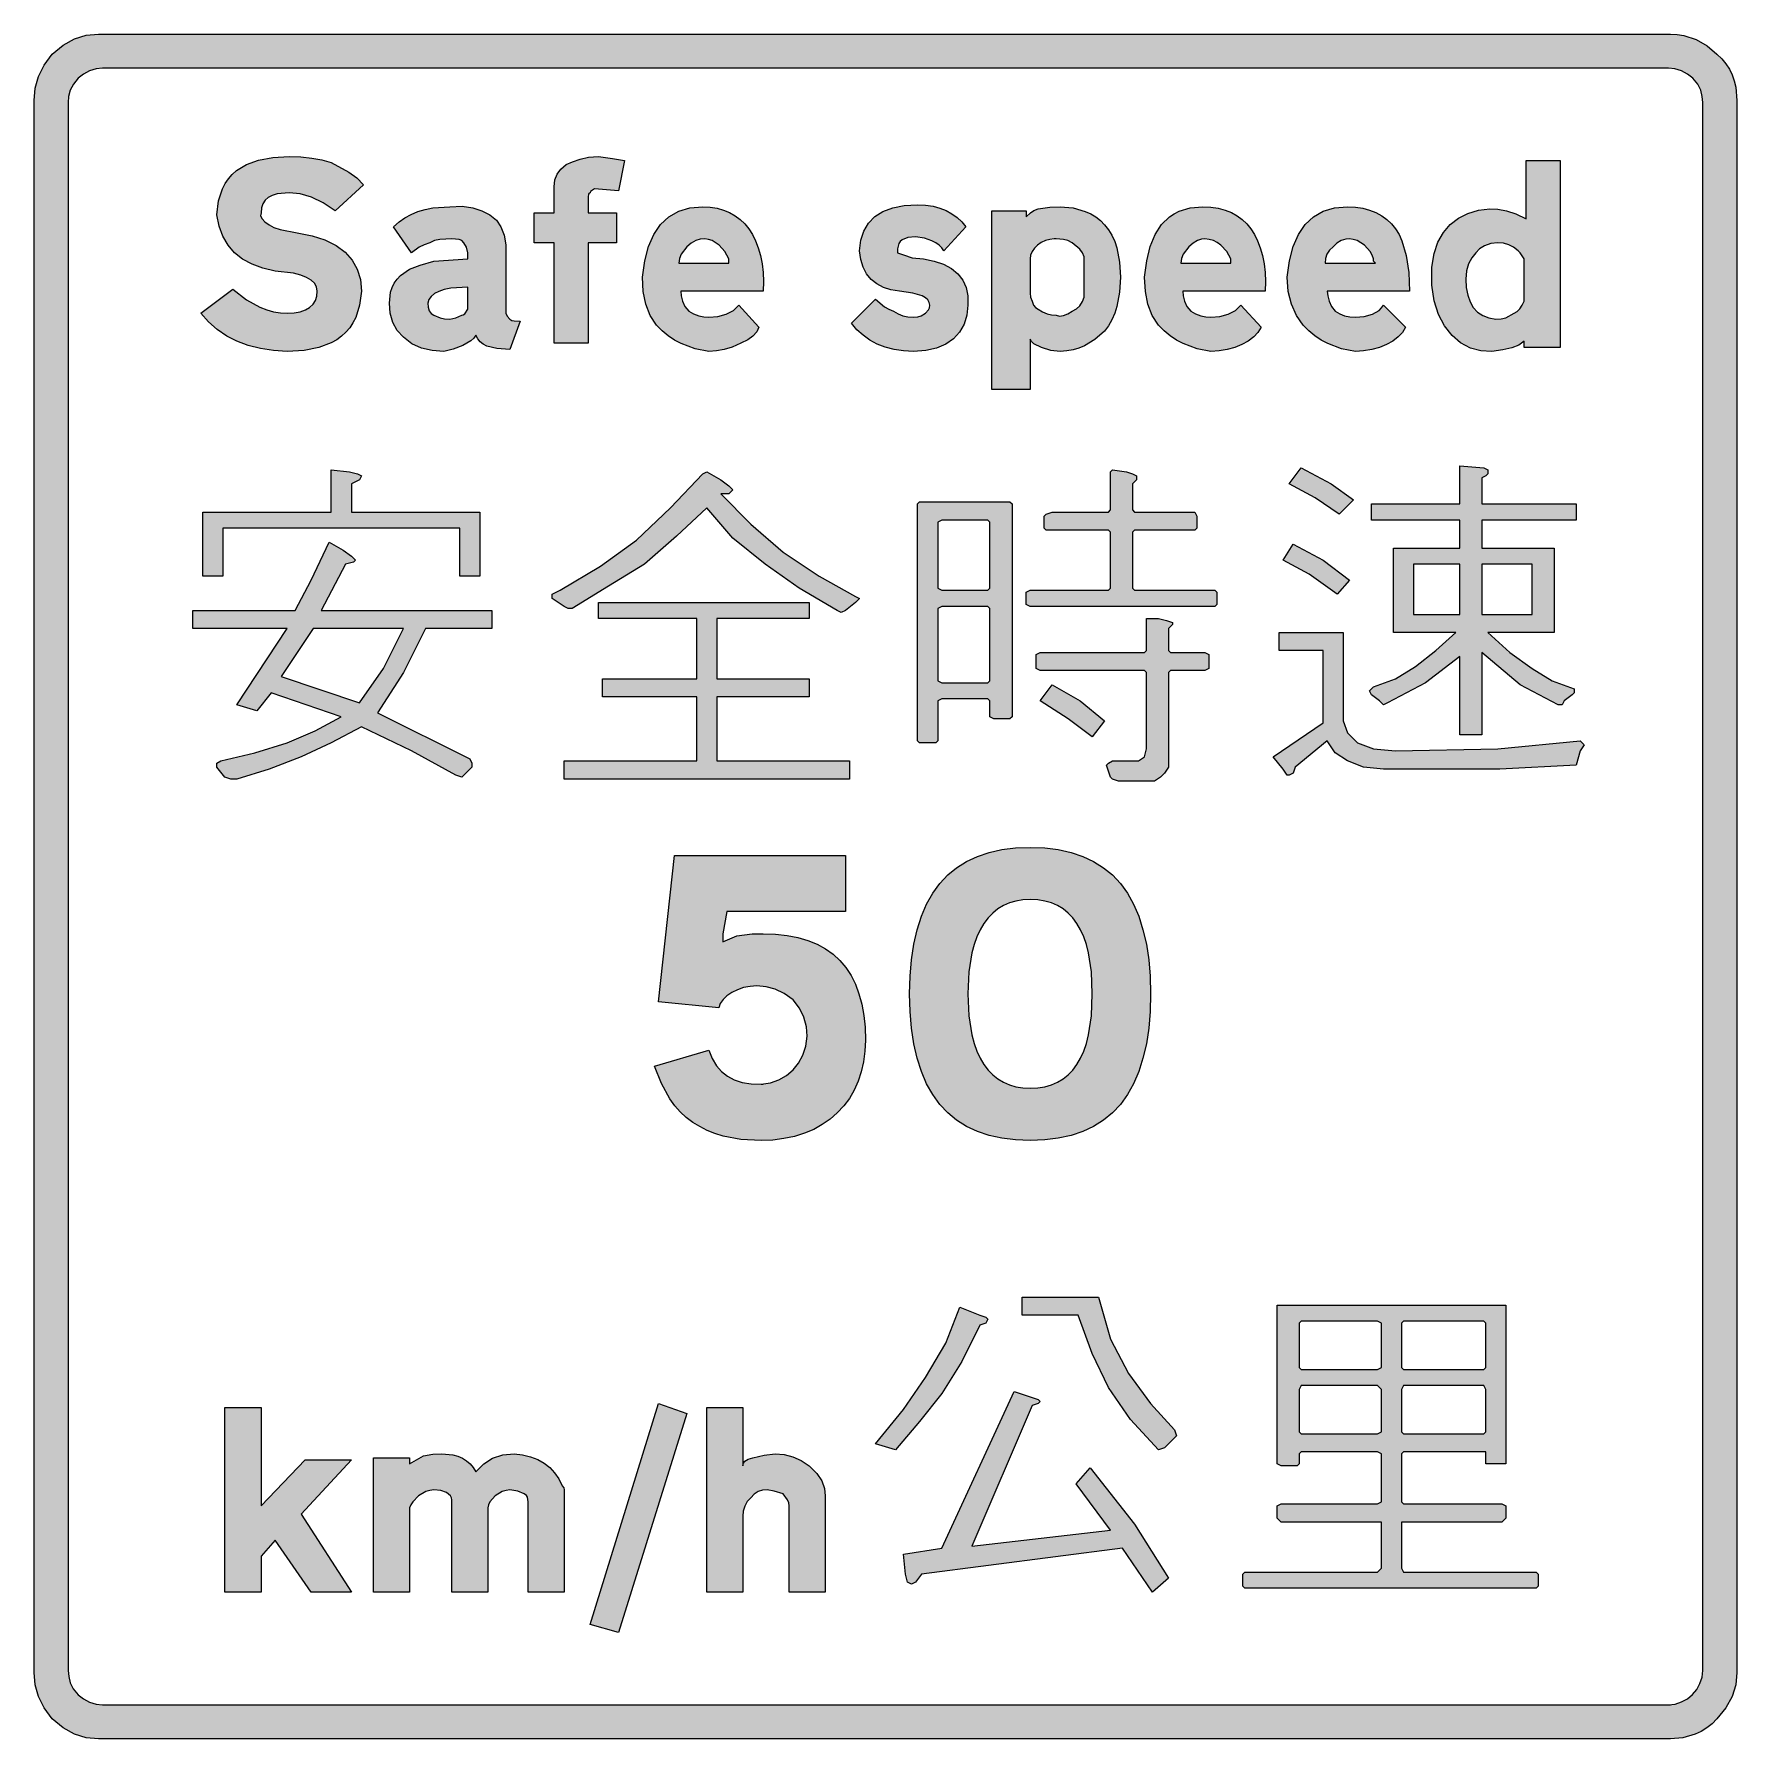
# Model space of a CAD drawing. Header units: metres. Extents: x 157 to 412, y 9 to 264.
import ezdxf

# ---------------------------------------------------------------- set-up
doc = ezdxf.new("R2010")
doc.units = ezdxf.units.M
doc.layers.add('FILL_BLACK_000000', color=7, linetype='Continuous', true_color=0x000000)
doc.layers.add('STROKE_BLACK_000000', color=7, linetype='Continuous', true_color=0x000000)

msp = doc.modelspace()

# ---------------------------------------------------------------- hatches: boundary and pattern name
at = {"layer": 'FILL_BLACK_000000', "true_color": 0x000000}
h = msp.add_hatch(color=7, dxfattribs=at)
h.dxf.hatch_style = 1
h.paths.add_polyline_path([(157.78, 257.72), (158.63, 259.43), (159.81, 261.06), (161.44, 262.41), (163.15, 263.35), (164.91, 263.89), (166.71, 264.06), (401.61, 264.06), (402.61, 264), (403.57, 263.84), (405.4, 263.23), (407.05, 262.29), (408.51, 261.06), (409.24, 260.36), (409.86, 259.6), (410.38, 258.8), (410.8, 257.95), (411.11, 257.06), (411.34, 256.12), (411.51, 254.16), (411.51, 19.26), (411.34, 17.46), (410.8, 15.7), (409.86, 13.99), (408.51, 12.36), (407.8, 11.63), (407.01, 11.01), (406.17, 10.49), (405.28, 10.07), (403.45, 9.53), (401.61, 9.36), (166.71, 9.36), (164.91, 9.53), (163.15, 10.07), (161.44, 11.01), (159.81, 12.36), (158.63, 13.99), (157.78, 15.7), (157.28, 17.46), (157.11, 19.26), (157.11, 254.16), (157.28, 255.96), (157.78, 257.72)])
h.paths.add_polyline_path([(403.25, 14.88), (404.11, 15.36), (404.87, 16), (405.51, 16.76), (405.99, 17.62), (406.3, 18.57), (406.41, 19.56), (406.41, 253.86), (406.34, 254.76), (406.11, 255.66), (405.65, 256.56), (404.91, 257.46), (404.14, 258.07), (403.22, 258.55), (402.25, 258.85), (401.31, 258.96), (167.31, 258.96), (166.37, 258.85), (165.4, 258.55), (164.48, 258.07), (163.71, 257.46), (163, 256.56), (162.51, 255.66), (162.25, 254.76), (162.21, 253.86), (162.21, 19.56), (162.28, 18.66), (162.51, 17.76), (162.97, 16.86), (163.71, 15.96), (164.48, 15.35), (165.4, 14.87), (166.37, 14.57), (167.31, 14.46), (401.31, 14.46), (402.3, 14.57), (403.25, 14.88)], flags=16)
h = msp.add_hatch(color=7, dxfattribs=at)
h.dxf.hatch_style = 1
h.paths.add_polyline_path([(188.83, 224.38), (190.86, 223.26), (191.87, 222.87), (192.88, 222.58), (193.9, 222.42), (194.91, 222.36), (195.96, 222.42), (196.88, 222.58), (197.65, 222.85), (198.28, 223.22), (198.78, 223.69), (199.13, 224.26), (199.34, 224.92), (199.41, 225.66), (199.31, 226.29), (199.02, 226.85), (198.52, 227.32), (197.83, 227.72), (196.95, 228.05), (195.87, 228.32), (193.11, 228.66), (191.3, 229.08), (189.68, 229.68), (188.27, 230.45), (187.07, 231.4), (186.08, 232.53), (185.31, 233.85), (184.75, 235.36), (184.41, 237.06), (184.68, 239.16), (185.25, 240.95), (185.66, 241.74), (186.14, 242.45), (186.7, 243.09), (187.33, 243.66), (188.84, 244.59), (190.65, 245.24), (192.78, 245.63), (195.21, 245.76), (196.95, 245.7), (198.58, 245.53), (200.1, 245.25), (201.51, 244.86), (204.13, 243.43), (205.31, 242.58), (206.31, 241.56), (202.11, 237.66), (200.31, 238.84), (198.55, 239.68), (196.84, 240.19), (195.21, 240.36), (193.41, 240.19), (192.69, 239.96), (192.1, 239.65), (191.63, 239.23), (191.29, 238.71), (191.08, 238.09), (191.01, 237.36), (190.94, 236.91), (191.16, 236.46), (191.6, 236.01), (192.21, 235.56), (192.95, 235.16), (193.86, 234.85), (196.41, 234.36), (198.63, 233.92), (200.57, 233.3), (202.22, 232.48), (203.57, 231.47), (204.63, 230.28), (205.4, 228.92), (205.86, 227.38), (206.01, 225.66), (205.74, 223.55), (205.16, 221.72), (204.75, 220.91), (204.26, 220.18), (203.7, 219.51), (203.05, 218.91), (202.32, 218.38), (201.51, 217.93), (199.64, 217.22), (197.44, 216.8), (194.91, 216.66), (192.89, 216.77), (190.93, 217.07), (189.09, 217.55), (187.41, 218.16), (185.89, 218.94), (184.48, 219.92), (183.19, 221.07), (182.01, 222.36), (186.81, 225.96), (188.83, 224.38)])
h = msp.add_hatch(color=7, dxfattribs=at)
h.dxf.hatch_style = 1
h.paths.add_polyline_path([(239.91, 217.86), (234.81, 217.86), (234.81, 232.86), (231.81, 232.86), (231.81, 237.36), (234.81, 237.36), (234.81, 241.26), (234.92, 242.28), (235.26, 243.13), (235.82, 243.88), (236.61, 244.56), (237.57, 245), (238.67, 245.38), (239.94, 245.66), (241.41, 245.76), (243.51, 245.46), (245.31, 245.16), (244.41, 240.66), (240.81, 240.96), (240.4, 240.66), (240.26, 240.54), (240.21, 240.36), (240.04, 240.31), (239.95, 240.17), (239.91, 239.76), (239.91, 237.36), (244.11, 237.36), (244.11, 232.86), (239.91, 232.86), (239.91, 217.86)])
h = msp.add_hatch(color=7, dxfattribs=at)
h.dxf.hatch_style = 1
h.paths.add_polyline_path([(385.11, 245.16), (385.11, 217.26), (379.71, 217.26), (379.71, 218.16), (378.92, 217.59), (377.87, 217.18), (376.55, 216.89), (374.91, 216.66), (373.26, 216.73), (371.69, 217.15), (370.24, 217.92), (368.95, 219.02), (367.83, 220.45), (366.94, 222.19), (366.28, 224.23), (365.91, 226.56), (365.91, 226.86), (365.91, 228.96), (365.91, 229.26), (366.26, 231.26), (366.85, 232.98), (367.66, 234.44), (368.68, 235.63), (369.91, 236.58), (371.31, 237.28), (372.88, 237.73), (374.61, 237.96), (375.79, 237.89), (377.08, 237.66), (378.49, 237.2), (380.01, 236.46), (380.01, 245.16), (385.11, 245.16)])
h.paths.add_polyline_path([(371.29, 225.05), (371.64, 224.06), (372.13, 223.22), (372.77, 222.54), (373.54, 222.02), (374.46, 221.66), (375.51, 221.46), (376.31, 221.52), (376.97, 221.68), (378.21, 222.36), (378.66, 222.64), (379.07, 223.03), (379.43, 223.54), (379.71, 224.16), (379.71, 228.96), (379.71, 230.46), (379.11, 231.36), (378.81, 231.66), (378.13, 232.23), (377.42, 232.6), (376.66, 232.8), (375.81, 232.86), (374.75, 232.75), (373.82, 232.45), (373.07, 231.97), (372.51, 231.36), (371.9, 230.62), (371.42, 229.75), (371.12, 228.7), (371.01, 227.46), (371.08, 226.18), (371.29, 225.05)], flags=16)
h = msp.add_hatch(color=7, dxfattribs=at)
h.dxf.hatch_style = 1
h.paths.add_polyline_path([(210.61, 226.21), (210.92, 226.86), (211.34, 227.45), (211.86, 227.99), (213.21, 228.96), (214.78, 229.56), (216.81, 230.16), (221.91, 230.46), (221.91, 231.36), (221.72, 232.22), (221.31, 232.86), (221.03, 233.21), (220.63, 233.38), (219.51, 233.46), (217.75, 233.38), (216.94, 233.21), (216.21, 232.86), (215.37, 232.58), (214.63, 232.22), (213.51, 231.36), (210.81, 235.26), (211.63, 235.99), (212.5, 236.61), (213.44, 237.13), (214.45, 237.55), (215.52, 237.86), (216.67, 238.09), (219.21, 238.26), (221.08, 238.33), (222.66, 238.11), (224.02, 237.67), (225.21, 237.06), (226.18, 236.27), (226.86, 235.26), (227.32, 234.02), (227.61, 232.56), (227.61, 222.36), (227.8, 221.91), (228.21, 221.46), (228.49, 221.29), (228.85, 221.2), (229.71, 221.16), (228.21, 216.96), (226.23, 217.08), (224.76, 217.45), (224.2, 217.74), (223.74, 218.1), (223.38, 218.54), (223.11, 219.06), (222.81, 218.62), (222.36, 218.22), (221.16, 217.52), (219.73, 216.99), (218.31, 216.66), (216.57, 216.78), (214.97, 217.15), (213.54, 217.8), (212.31, 218.76), (211.35, 219.77), (210.7, 220.97), (210.33, 222.35), (210.21, 223.86), (210.38, 225.5), (210.61, 226.21)])
h.paths.add_polyline_path([(218.38, 225.9), (217.56, 225.62), (216.91, 225.28), (216.43, 224.87), (216.09, 224.39), (215.91, 223.86), (215.97, 223.24), (216.13, 222.73), (216.42, 222.34), (216.81, 222.06), (217.78, 221.65), (218.41, 221.51), (219.21, 221.46), (220.11, 221.65), (221.01, 222.06), (221.23, 222.12), (221.46, 222.28), (221.91, 222.96), (221.91, 226.26), (219.37, 226.1), (218.38, 225.9)], flags=16)
h = msp.add_hatch(color=7, dxfattribs=at)
h.dxf.hatch_style = 1
h.paths.add_polyline_path([(265.07, 219.59), (264.51, 218.95), (263.72, 218.36), (262.71, 217.86), (261.41, 217.29), (260.2, 216.92), (259.04, 216.72), (257.91, 216.66), (255.85, 217.06), (253.78, 217.82), (252.79, 218.35), (251.83, 218.98), (250.94, 219.72), (250.11, 220.56), (249.15, 222.02), (248.5, 223.71), (248.13, 225.62), (248.01, 227.76), (248.35, 230.19), (248.91, 232.31), (249.7, 234.11), (250.71, 235.6), (251.95, 236.76), (253.41, 237.59), (255.1, 238.09), (257.01, 238.26), (258.11, 238.2), (259.14, 238.04), (260.12, 237.77), (261.02, 237.4), (261.86, 236.93), (262.62, 236.36), (263.31, 235.7), (263.91, 234.96), (264.44, 234.12), (264.91, 233.17), (265.31, 232.12), (265.63, 230.98), (265.87, 229.76), (266.02, 228.46), (266.07, 227.09), (266.01, 225.66), (253.71, 225.66), (253.77, 224.94), (253.97, 224.16), (254.34, 223.38), (254.91, 222.66), (255.63, 222.27), (256.41, 221.98), (257.19, 221.82), (257.91, 221.76), (259.25, 221.87), (260.5, 222.21), (261.58, 222.77), (262.41, 223.56), (265.41, 220.26), (265.07, 219.59)])
h.paths.add_polyline_path([(260.91, 230.16), (260.91, 230.46), (260.31, 231.56), (259.45, 232.52), (258.42, 233.2), (257.87, 233.39), (257.31, 233.46), (256.63, 233.4), (255.96, 233.2), (255.28, 232.83), (254.61, 232.26), (253.78, 231.17), (253.51, 230.53), (253.41, 229.86), (260.91, 229.86), (260.91, 230.16)], flags=16)
h = msp.add_hatch(color=7, dxfattribs=at)
h.dxf.hatch_style = 1
h.paths.add_polyline_path([(285.13, 225.86), (284, 226.22), (283.01, 226.74), (282.17, 227.42), (281.49, 228.26), (280.97, 229.25), (280.61, 230.38), (280.41, 231.66), (280.64, 233.25), (281.09, 234.64), (281.79, 235.82), (282.73, 236.8), (283.93, 237.56), (285.39, 238.11), (287.11, 238.45), (289.11, 238.56), (290.31, 238.5), (291.42, 238.34), (292.44, 238.07), (293.38, 237.7), (294.24, 237.23), (295.02, 236.66), (295.71, 236), (296.31, 235.26), (293.01, 231.66), (292.73, 232.11), (292.33, 232.52), (291.83, 232.88), (291.21, 233.16), (290.12, 233.57), (288.81, 233.76), (287.63, 233.65), (286.78, 233.31), (286.49, 233.06), (286.28, 232.75), (286.11, 231.96), (286.11, 231.66), (286.11, 231.36), (287.01, 231.06), (288.28, 230.65), (290.01, 230.46), (291.6, 230.15), (292.98, 229.68), (294.15, 229.04), (295.11, 228.25), (295.84, 227.3), (296.34, 226.2), (296.6, 224.95), (296.61, 223.56), (296.47, 222.06), (296.06, 220.71), (295.39, 219.53), (294.47, 218.53), (293.31, 217.74), (291.93, 217.15), (290.32, 216.78), (288.51, 216.66), (286.99, 216.73), (285.58, 216.94), (284.28, 217.28), (283.07, 217.75), (281.97, 218.34), (280.96, 219.06), (280.04, 219.9), (279.21, 220.86), (282.81, 224.46), (284.16, 223.33), (284.83, 222.94), (285.51, 222.66), (286.19, 222.27), (286.9, 221.98), (287.66, 221.82), (288.51, 221.76), (289.13, 221.81), (289.63, 221.95), (290.31, 222.36), (290.72, 222.85), (290.86, 223.16), (290.91, 223.56), (290.84, 223.98), (290.63, 224.35), (290.28, 224.67), (289.78, 224.95), (288.38, 225.37), (286.41, 225.66), (285.13, 225.86)])
h = msp.add_hatch(color=7, dxfattribs=at)
h.dxf.hatch_style = 1
h.paths.add_polyline_path([(300.21, 210.96), (300.21, 237.66), (305.31, 237.66), (305.31, 236.76), (305.98, 237.36), (306.49, 237.69), (307.11, 237.96), (308.87, 238.22), (310.41, 238.26), (312.37, 238.09), (314.16, 237.58), (314.97, 237.21), (315.73, 236.74), (316.41, 236.19), (317.01, 235.56), (317.63, 234.83), (318.14, 234), (318.56, 233.09), (318.88, 232.11), (319.29, 229.99), (319.41, 227.76), (319.29, 225.52), (318.88, 223.37), (318.56, 222.35), (318.14, 221.39), (317.63, 220.49), (317.01, 219.66), (315.6, 218.43), (314.05, 217.48), (313.21, 217.13), (312.33, 216.88), (311.39, 216.72), (310.41, 216.66), (308.99, 216.81), (307.6, 217.22), (306.49, 217.8), (306.12, 218.12), (305.91, 218.46), (305.91, 210.96), (300.21, 210.96)])
h.paths.add_polyline_path([(310.9, 222.02), (311.54, 222.27), (312.21, 222.66), (312.83, 222.99), (313.33, 223.48), (313.73, 224.09), (314.01, 224.76), (314.01, 225.66), (314.01, 229.86), (314.01, 230.76), (313.73, 231.38), (313.33, 231.92), (312.21, 232.86), (311.54, 233.21), (310.9, 233.38), (309.81, 233.46), (309.51, 233.46), (308.84, 233.39), (308.19, 233.2), (307.58, 232.91), (307.03, 232.52), (306.57, 232.07), (306.22, 231.56), (305.99, 231.02), (305.91, 230.46), (305.91, 225.36), (305.95, 224.76), (306.21, 224.16), (306.43, 223.56), (306.72, 223.23), (307.11, 222.96), (307.78, 222.57), (308.46, 222.28), (309.13, 222.12), (309.81, 222.06), (310.31, 221.94), (310.9, 222.02)], flags=16)
h = msp.add_hatch(color=7, dxfattribs=at)
h.dxf.hatch_style = 1
h.paths.add_polyline_path([(328.97, 224.16), (329.34, 223.38), (329.91, 222.66), (330.63, 222.27), (331.41, 221.98), (332.19, 221.82), (332.91, 221.76), (334.25, 221.87), (335.5, 222.21), (336.58, 222.77), (337.41, 223.56), (340.41, 220.26), (339.96, 219.5), (339.32, 218.81), (338.51, 218.2), (337.56, 217.67), (336.5, 217.25), (335.35, 216.93), (334.14, 216.73), (332.91, 216.66), (330.85, 217.06), (328.78, 217.82), (327.79, 218.35), (326.83, 218.98), (325.94, 219.72), (325.11, 220.56), (324.15, 222.02), (323.5, 223.71), (323.13, 225.62), (323.01, 227.76), (323.33, 230.19), (323.86, 232.31), (324.6, 234.11), (325.56, 235.6), (326.74, 236.76), (327.42, 237.21), (328.16, 237.59), (329.81, 238.09), (331.71, 238.26), (332.91, 238.2), (334.02, 238.04), (335.04, 237.77), (335.98, 237.4), (336.84, 236.93), (337.62, 236.36), (338.31, 235.7), (338.91, 234.96), (339.44, 234.12), (339.91, 233.17), (340.31, 232.12), (340.63, 230.98), (340.87, 229.76), (341.02, 228.46), (341.07, 227.09), (341.01, 225.66), (328.71, 225.66), (328.77, 224.94), (328.97, 224.16)])
h.paths.add_polyline_path([(335.91, 230.16), (335.91, 230.46), (335.3, 231.56), (334.41, 232.52), (333.88, 232.91), (333.29, 233.2), (332.67, 233.39), (332.01, 233.46), (331.51, 233.4), (330.92, 233.2), (330.28, 232.83), (329.61, 232.26), (328.78, 231.17), (328.51, 230.53), (328.41, 229.86), (335.91, 229.86), (335.91, 230.16)], flags=16)
h = msp.add_hatch(color=7, dxfattribs=at)
h.dxf.hatch_style = 1
h.paths.add_polyline_path([(350.57, 224.16), (350.94, 223.38), (351.51, 222.66), (352.19, 222.27), (352.9, 221.98), (353.66, 221.82), (354.51, 221.76), (355.84, 221.87), (357.06, 222.21), (358.05, 222.77), (358.43, 223.14), (358.71, 223.56), (362.01, 220.26), (361.56, 219.5), (360.92, 218.81), (360.11, 218.2), (359.16, 217.67), (358.1, 217.25), (356.95, 216.93), (355.74, 216.73), (354.51, 216.66), (352.45, 217.06), (350.38, 217.82), (349.39, 218.35), (348.43, 218.98), (347.54, 219.72), (346.71, 220.56), (345.7, 222.02), (344.95, 223.71), (344.47, 225.62), (344.31, 227.76), (344.65, 230.19), (345.21, 232.31), (346, 234.11), (347.01, 235.6), (348.25, 236.76), (349.71, 237.59), (351.4, 238.09), (353.31, 238.26), (354.51, 238.2), (355.62, 238.04), (356.64, 237.77), (357.58, 237.4), (358.44, 236.93), (359.22, 236.36), (359.91, 235.7), (360.51, 234.96), (361.03, 234.12), (361.47, 233.17), (362.12, 230.98), (362.49, 228.46), (362.61, 225.66), (350.31, 225.66), (350.37, 224.94), (350.57, 224.16)])
h.paths.add_polyline_path([(357.21, 230.16), (357.21, 230.46), (357.03, 231.02), (356.73, 231.56), (355.86, 232.52), (354.76, 233.2), (354.18, 233.39), (353.61, 233.46), (353.07, 233.4), (352.41, 233.2), (351.75, 232.83), (351.21, 232.26), (350.64, 231.76), (350.27, 231.17), (350.07, 230.53), (350.01, 229.86), (357.51, 229.86), (357.21, 230.16)], flags=16)
h = msp.add_hatch(color=7, dxfattribs=at)
h.dxf.hatch_style = 1
h.paths.add_polyline_path([(185.31, 190.26), (185.31, 183.06), (182.31, 183.06), (182.31, 192.66), (201.51, 192.66), (201.51, 198.96), (204.21, 198.66), (205.41, 198.36), (206.01, 198.06), (205.71, 197.46), (204.51, 196.86), (204.51, 192.66), (223.71, 192.66), (223.71, 183.06), (220.71, 183.06), (220.71, 190.26), (185.31, 190.26)])
h = msp.add_hatch(color=7, dxfattribs=at)
h.dxf.hatch_style = 1
h.paths.add_polyline_path([(333.81, 180.66), (333.81, 178.86), (333.51, 178.56), (305.91, 178.56), (305.31, 178.86), (305.31, 180.66), (305.91, 180.96), (317.61, 180.96), (317.91, 181.26), (317.91, 189.66), (317.61, 189.96), (309.21, 189.96), (308.31, 189.96), (308.01, 190.26), (308.01, 192.06), (308.31, 192.36), (309.21, 192.66), (317.61, 192.66), (317.91, 192.96), (317.91, 198.66), (318.21, 198.96), (320.31, 198.66), (321.21, 198.36), (321.81, 198.06), (321.81, 197.46), (321.21, 196.86), (321.21, 192.96), (321.51, 192.66), (330.51, 192.66), (330.81, 192.06), (330.81, 190.26), (330.51, 189.96), (321.51, 189.96), (321.21, 189.66), (321.21, 181.26), (321.51, 180.96), (333.51, 180.96), (333.81, 180.66)])
h = msp.add_hatch(color=7, dxfattribs=at)
h.dxf.hatch_style = 1
h.paths.add_polyline_path([(348.51, 194.76), (344.61, 196.86), (346.41, 199.26), (350.91, 196.86), (354.21, 194.46), (352.11, 192.36), (348.51, 194.76)])
h = msp.add_hatch(color=7, dxfattribs=at)
h.dxf.hatch_style = 1
h.paths.add_polyline_path([(373.41, 171.66), (373.41, 159.36), (370.11, 159.36), (370.11, 171.06), (365.01, 167.16), (359.31, 164.16), (358.71, 163.86), (358.11, 164.46), (356.91, 165.36), (356.61, 165.96), (357.21, 166.56), (360.51, 167.76), (363.51, 169.56), (366.51, 171.96), (369.51, 174.66), (360.21, 174.66), (360.21, 187.26), (370.11, 187.26), (370.11, 191.46), (356.91, 191.46), (356.91, 193.86), (370.11, 193.86), (370.11, 199.56), (373.71, 199.26), (374.31, 198.96), (374.31, 198.36), (374.01, 198.06), (373.41, 197.76), (373.41, 193.86), (387.51, 193.86), (387.51, 191.46), (373.41, 191.46), (373.41, 187.26), (384.21, 187.26), (384.21, 174.66), (374.31, 174.66), (377.61, 171.66), (380.91, 169.26), (383.91, 167.46), (387.21, 166.26), (387.21, 165.66), (386.91, 165.36), (385.71, 164.46), (385.41, 163.86), (384.81, 163.86), (379.11, 166.86), (373.41, 171.66)])
h.paths.add_polyline_path([(380.91, 177.36), (380.91, 184.86), (373.41, 184.86), (373.41, 177.36), (380.91, 177.36)], flags=16)
h.paths.add_polyline_path([(363.21, 177.36), (370.11, 177.36), (370.11, 184.86), (363.21, 184.86), (363.21, 177.36)], flags=16)
h = msp.add_hatch(color=7, dxfattribs=at)
h.dxf.hatch_style = 1
h.paths.add_polyline_path([(248.31, 184.86), (242.91, 181.56), (237.51, 178.26), (236.91, 178.26), (236.31, 178.56), (234.51, 179.76), (234.51, 180.36), (235.71, 180.96), (241.71, 184.56), (247.11, 188.46), (252.21, 193.26), (257.01, 198.36), (257.61, 198.66), (259.71, 197.46), (260.91, 196.56), (261.51, 195.96), (260.91, 195.36), (259.71, 195.36), (264.21, 190.86), (269.01, 186.66), (274.41, 183.06), (279.81, 180.06), (280.41, 179.76), (279.81, 179.16), (278.31, 177.96), (277.71, 177.66), (277.11, 177.96), (271.41, 181.26), (266.31, 184.86), (261.51, 188.76), (257.61, 193.26), (253.11, 189.06), (248.31, 184.86)])
h = msp.add_hatch(color=7, dxfattribs=at)
h.dxf.hatch_style = 1
h.paths.add_polyline_path([(299.91, 162.06), (299.91, 164.46), (299.61, 164.76), (292.71, 164.76), (292.11, 164.46), (292.11, 158.46), (291.81, 158.16), (289.41, 158.16), (289.11, 158.46), (289.11, 193.86), (289.41, 194.16), (302.91, 194.16), (303.21, 193.86), (303.21, 162.06), (302.91, 161.76), (300.51, 161.76), (299.91, 162.06)])
h.paths.add_polyline_path([(299.61, 167.16), (299.91, 167.46), (299.91, 178.26), (299.61, 178.56), (292.71, 178.56), (292.11, 178.26), (292.11, 167.46), (292.71, 167.16), (299.61, 167.16)], flags=16)
h.paths.add_polyline_path([(292.11, 181.26), (292.71, 180.96), (299.61, 180.96), (299.91, 181.26), (299.91, 191.16), (299.61, 191.46), (292.71, 191.46), (292.11, 191.16), (292.11, 181.26)], flags=16)
h = msp.add_hatch(color=7, dxfattribs=at)
h.dxf.hatch_style = 1
h.paths.add_polyline_path([(208.41, 162.66), (222.21, 155.76), (222.51, 155.16), (222.51, 154.56), (221.01, 153.06), (220.11, 153.36), (213.51, 156.96), (206.01, 160.56), (201.51, 158.16), (197.01, 156.06), (192.21, 154.26), (187.41, 152.76), (186.51, 152.76), (185.61, 153.06), (184.41, 154.56), (184.41, 155.16), (185.01, 155.46), (190.11, 156.66), (194.91, 158.16), (199.11, 159.96), (203.01, 162.06), (192.51, 165.66), (190.41, 162.96), (187.41, 163.86), (194.91, 175.26), (180.81, 175.26), (180.81, 177.96), (196.11, 177.96), (198.51, 182.46), (201.21, 188.16), (203.31, 186.96), (204.51, 186.06), (205.11, 185.46), (204.81, 185.16), (203.61, 184.86), (200.01, 177.96), (225.51, 177.96), (225.51, 175.26), (215.61, 175.26), (212.31, 168.66), (208.41, 162.66)])
h.paths.add_polyline_path([(205.71, 164.16), (209.31, 169.26), (212.31, 175.26), (198.81, 175.26), (194.01, 168.06), (205.71, 164.16)], flags=16)
h = msp.add_hatch(color=7, dxfattribs=at)
h.dxf.hatch_style = 1
h.paths.add_polyline_path([(351.81, 180.36), (347.61, 183.36), (343.71, 185.46), (345.21, 187.86), (349.71, 185.46), (353.61, 182.46), (351.81, 180.36)])
h = msp.add_hatch(color=7, dxfattribs=at)
h.dxf.hatch_style = 1
h.paths.add_polyline_path([(259.11, 176.76), (259.11, 167.76), (272.91, 167.76), (272.91, 165.06), (259.11, 165.06), (259.11, 155.46), (278.91, 155.46), (278.91, 152.76), (236.31, 152.76), (236.31, 155.46), (256.11, 155.46), (256.11, 165.06), (242.01, 165.06), (242.01, 167.76), (256.11, 167.76), (256.11, 176.76), (241.41, 176.76), (241.41, 179.16), (272.91, 179.16), (272.91, 176.76), (259.11, 176.76)])
h = msp.add_hatch(color=7, dxfattribs=at)
h.dxf.hatch_style = 1
h.paths.add_polyline_path([(323.91, 176.76), (325.11, 176.76), (326.31, 176.46), (327.21, 176.16), (327.21, 175.86), (326.61, 175.26), (326.61, 171.96), (326.91, 171.66), (332.01, 171.66), (332.61, 171.36), (332.61, 169.26), (332.01, 168.96), (326.91, 168.96), (326.61, 168.66), (326.61, 156.06), (326.61, 154.56), (326.01, 153.66), (325.41, 153.06), (324.51, 152.46), (319.11, 152.46), (318.21, 152.76), (317.91, 153.06), (317.31, 154.86), (317.61, 155.16), (318.21, 155.46), (322.11, 155.46), (323.01, 156.06), (323.31, 157.26), (323.31, 168.66), (323.01, 168.96), (307.41, 168.96), (306.81, 169.26), (306.81, 171.36), (307.41, 171.66), (323.01, 171.66), (323.31, 171.96), (323.31, 176.76), (323.91, 176.76)])
h = msp.add_hatch(color=7, dxfattribs=at)
h.dxf.hatch_style = 1
h.paths.add_polyline_path([(358.71, 154.26), (355.71, 154.56), (353.31, 155.46), (351.51, 156.66), (350.31, 158.46), (345.51, 154.56), (345.21, 153.66), (344.61, 153.36), (344.31, 153.36), (343.71, 154.26), (342.21, 156.06), (349.71, 161.16), (349.71, 171.96), (343.11, 171.96), (343.11, 174.66), (352.71, 174.66), (352.71, 161.46), (353.31, 159.66), (354.81, 158.16), (357.21, 157.26), (360.51, 156.96), (375.81, 157.26), (388.11, 158.46), (388.71, 157.86), (388.11, 156.96), (387.51, 154.86), (376.11, 154.26), (358.71, 154.26)])
h = msp.add_hatch(color=7, dxfattribs=at)
h.dxf.hatch_style = 1
h.paths.add_polyline_path([(307.41, 164.46), (309.21, 166.86), (313.41, 164.46), (317.01, 161.46), (315.21, 159.06), (311.61, 161.76), (307.41, 164.46)])
h = msp.add_hatch(color=7, dxfattribs=at)
h.dxf.hatch_style = 1
h.paths.add_polyline_path([(267.11, 107.38), (268.39, 107.82), (269.53, 108.46), (270.51, 109.3), (271.32, 110.32), (271.95, 111.51), (272.39, 112.86), (272.61, 114.36), (272.49, 115.75), (272.12, 117.17), (271.47, 118.54), (270.51, 119.76), (269.16, 120.72), (267.81, 121.37), (266.46, 121.74), (265.11, 121.86), (264.1, 121.79), (263.12, 121.6), (262.2, 121.29), (261.36, 120.88), (260.63, 120.4), (260.05, 119.83), (259.63, 119.22), (259.41, 118.56), (250.41, 119.46), (252.81, 141.36), (278.31, 141.36), (278.31, 132.96), (260.61, 132.96), (260.01, 129.66), (260.01, 128.46), (262.11, 129.36), (264.4, 129.62), (266.01, 129.66), (267.86, 129.6), (269.6, 129.41), (271.21, 129.09), (272.7, 128.65), (274.08, 128.09), (275.33, 127.4), (276.47, 126.58), (277.48, 125.65), (278.38, 124.59), (279.16, 123.41), (279.82, 122.1), (280.35, 120.67), (280.77, 119.13), (281.07, 117.46), (281.25, 115.67), (281.31, 113.76), (281.24, 112.11), (281.03, 110.53), (280.69, 109.03), (280.22, 107.62), (279.63, 106.29), (278.91, 105.06), (278.07, 103.92), (277.11, 102.88), (276.04, 101.95), (274.86, 101.13), (273.58, 100.43), (272.2, 99.84), (270.71, 99.37), (269.14, 99.04), (267.47, 98.83), (265.71, 98.76), (262.72, 98.93), (260.05, 99.43), (258.82, 99.81), (257.65, 100.28), (256.55, 100.83), (255.51, 101.46), (254.54, 102.19), (253.65, 103.03), (252.84, 103.96), (252.1, 104.98), (250.83, 107.28), (249.81, 109.86), (257.91, 112.26), (258.42, 111.01), (259.04, 109.94), (259.8, 109.06), (260.68, 108.36), (261.71, 107.82), (262.89, 107.45), (264.22, 107.23), (265.71, 107.16), (267.11, 107.38)])
h = msp.add_hatch(color=7, dxfattribs=at)
h.dxf.hatch_style = 1
h.paths.add_polyline_path([(323.63, 115.55), (323.28, 113.22), (322.78, 111.06), (322.15, 109.06), (321.38, 107.24), (320.46, 105.61), (319.41, 104.16), (318.21, 102.89), (316.88, 101.8), (315.4, 100.87), (313.78, 100.11), (312.03, 99.52), (310.13, 99.1), (308.09, 98.84), (305.91, 98.76), (303.73, 98.84), (301.69, 99.1), (299.79, 99.52), (298.03, 100.11), (296.42, 100.87), (294.94, 101.8), (293.61, 102.89), (292.41, 104.16), (291.36, 105.61), (290.44, 107.24), (289.67, 109.06), (289.03, 111.06), (288.54, 113.22), (288.19, 115.55), (287.98, 118.03), (287.91, 120.66), (287.98, 123.29), (288.19, 125.77), (288.54, 128.1), (289.03, 130.26), (289.67, 132.26), (290.44, 134.08), (291.36, 135.71), (292.41, 137.16), (293.61, 138.43), (294.94, 139.52), (296.42, 140.45), (298.03, 141.21), (299.79, 141.8), (301.69, 142.22), (303.73, 142.48), (305.91, 142.56), (308.09, 142.48), (310.13, 142.22), (312.03, 141.8), (313.78, 141.21), (315.4, 140.45), (316.88, 139.52), (318.21, 138.43), (319.41, 137.16), (320.46, 135.71), (321.38, 134.08), (322.15, 132.26), (322.78, 130.26), (323.28, 128.1), (323.63, 125.77), (323.84, 123.29), (323.91, 120.66), (323.84, 118.03), (323.63, 115.55)])
h.paths.add_polyline_path([(297.22, 114.53), (297.56, 113.27), (297.97, 112.11), (298.45, 111.06), (299.01, 110.12), (299.64, 109.29), (300.33, 108.57), (301.09, 107.96), (301.93, 107.46), (302.82, 107.06), (303.79, 106.78), (304.82, 106.62), (305.91, 106.56), (307.05, 106.62), (308.12, 106.78), (309.11, 107.06), (310.02, 107.46), (310.86, 107.96), (311.62, 108.57), (312.31, 109.29), (312.92, 110.12), (313.46, 111.06), (313.93, 112.11), (314.32, 113.27), (314.64, 114.53), (315.07, 117.38), (315.21, 120.66), (315.07, 123.94), (314.64, 126.79), (314.32, 128.05), (313.93, 129.21), (313.46, 130.26), (312.92, 131.2), (312.31, 132.03), (311.62, 132.75), (310.86, 133.36), (310.02, 133.86), (309.11, 134.26), (308.12, 134.54), (307.05, 134.7), (305.91, 134.76), (304.82, 134.7), (303.79, 134.54), (302.82, 134.26), (301.93, 133.86), (301.09, 133.36), (300.33, 132.75), (299.64, 132.03), (299.01, 131.2), (298.45, 130.26), (297.97, 129.21), (297.56, 128.05), (297.22, 126.79), (296.76, 123.94), (296.61, 120.66), (296.76, 117.38), (297.22, 114.53)], flags=16)
h = msp.add_hatch(color=7, dxfattribs=at)
h.dxf.hatch_style = 1
h.paths.add_polyline_path([(304.71, 72.66), (304.71, 75.36), (316.11, 75.36), (317.91, 69.06), (320.61, 63.96), (323.91, 59.46), (327.51, 55.56), (327.81, 54.66), (327.21, 54.06), (326.01, 52.86), (325.11, 52.56), (320.91, 57.06), (317.61, 61.86), (315.21, 66.96), (313.11, 72.66), (304.71, 72.66)])
h = msp.add_hatch(color=7, dxfattribs=at)
h.dxf.hatch_style = 1
h.paths.add_polyline_path([(377.01, 42.36), (376.41, 41.76), (361.71, 41.76), (361.41, 41.76), (361.41, 34.86), (361.71, 34.26), (381.51, 34.26), (381.81, 33.96), (381.81, 32.16), (381.51, 31.86), (338.01, 31.86), (337.71, 32.16), (337.71, 33.96), (338.01, 34.26), (357.81, 34.26), (358.41, 34.86), (358.41, 41.76), (357.81, 41.76), (343.41, 41.76), (342.81, 42.36), (342.81, 44.16), (343.41, 44.46), (357.81, 44.46), (358.41, 44.76), (358.41, 51.96), (357.81, 52.26), (346.41, 52.26), (346.11, 51.96), (346.11, 50.46), (345.81, 50.16), (343.41, 50.16), (342.81, 50.46), (342.81, 74.16), (343.41, 74.16), (376.71, 74.16), (377.01, 74.16), (377.01, 50.46), (374.01, 50.46), (374.01, 52.26), (361.71, 52.26), (361.41, 51.96), (361.41, 44.76), (361.71, 44.46), (376.41, 44.46), (377.01, 44.16), (377.01, 42.36)])
h.paths.add_polyline_path([(361.41, 61.56), (361.41, 55.26), (361.71, 54.96), (373.71, 54.96), (374.01, 55.26), (374.01, 61.56), (373.71, 62.16), (361.71, 62.16), (361.41, 61.56)], flags=16)
h.paths.add_polyline_path([(361.71, 71.76), (361.41, 71.46), (361.41, 64.86), (361.71, 64.56), (373.71, 64.56), (374.01, 64.86), (374.01, 71.46), (373.71, 71.76), (361.71, 71.76)], flags=16)
h.paths.add_polyline_path([(358.41, 71.46), (357.81, 71.76), (346.41, 71.76), (346.11, 71.46), (346.11, 64.86), (346.41, 64.56), (357.81, 64.56), (358.41, 64.86), (358.41, 71.46)], flags=16)
h.paths.add_polyline_path([(358.41, 55.26), (358.41, 61.56), (357.81, 62.16), (346.41, 62.16), (346.11, 61.56), (346.11, 55.26), (346.41, 54.96), (357.81, 54.96), (358.41, 55.26)], flags=16)
h = msp.add_hatch(color=7, dxfattribs=at)
h.dxf.hatch_style = 1
h.paths.add_polyline_path([(295.41, 73.86), (298.41, 72.66), (299.31, 72.36), (299.61, 72.06), (299.31, 71.46), (298.41, 71.16), (295.71, 65.76), (292.71, 60.96), (289.41, 56.76), (285.81, 52.56), (282.81, 53.46), (287.01, 58.56), (290.31, 63.36), (293.31, 68.46), (295.41, 73.86)])
h = msp.add_hatch(color=7, dxfattribs=at)
h.dxf.hatch_style = 1
h.paths.add_polyline_path([(289.71, 33.96), (288.81, 32.76), (288.21, 32.46), (287.61, 32.76), (287.31, 33.96), (287.01, 36.96), (292.71, 37.86), (303.51, 61.26), (306.21, 60.36), (307.11, 60.06), (307.41, 59.76), (307.11, 59.46), (306.21, 59.16), (297.21, 38.16), (317.91, 40.56), (312.81, 47.46), (314.91, 49.86), (321.51, 41.46), (326.61, 33.36), (324.21, 31.26), (319.71, 37.86), (289.71, 33.96)])
h = msp.add_hatch(color=7, dxfattribs=at)
h.dxf.hatch_style = 1
h.paths.add_polyline_path([(198.51, 31.26), (193.11, 39.06), (191.01, 36.66), (191.01, 31.26), (185.61, 31.26), (185.61, 58.86), (191.01, 58.86), (191.01, 44.16), (197.61, 51.06), (204.51, 51.06), (197.01, 42.96), (204.51, 31.26), (198.51, 31.26)])
h = msp.add_hatch(color=7, dxfattribs=at)
h.dxf.hatch_style = 1
h.paths.add_polyline_path([(244.41, 25.26), (240.21, 26.46), (250.41, 59.46), (254.61, 57.96), (244.41, 25.26)])
h = msp.add_hatch(color=7, dxfattribs=at)
h.dxf.hatch_style = 1
h.paths.add_polyline_path([(269.91, 31.26), (269.91, 44.16), (269.85, 44.61), (269.68, 45.06), (269.01, 45.96), (267.7, 46.37), (266.61, 46.56), (265.94, 46.5), (265.3, 46.3), (264.71, 45.93), (264.21, 45.36), (263.64, 44.81), (263.27, 44.12), (263.07, 43.38), (263.01, 42.66), (263.01, 31.26), (257.61, 31.26), (257.61, 58.86), (263.01, 58.86), (263.01, 50.16), (263.08, 50.56), (263.31, 50.87), (263.77, 51.13), (264.51, 51.36), (266.16, 51.77), (267.81, 51.96), (269.16, 51.85), (270.47, 51.51), (271.73, 50.95), (272.91, 50.16), (274.04, 49.03), (274.78, 47.91), (275.19, 46.78), (275.31, 45.66), (275.31, 31.26), (269.91, 31.26)])
h = msp.add_hatch(color=7, dxfattribs=at)
h.dxf.hatch_style = 1
h.paths.add_polyline_path([(230.91, 44.76), (230.83, 45.47), (230.66, 45.73), (230.31, 45.96), (229.37, 46.37), (228.21, 46.56), (227.64, 46.49), (227.06, 46.31), (226, 45.66), (225.21, 44.79), (224.99, 44.32), (224.91, 43.86), (224.91, 43.56), (224.91, 31.26), (219.51, 31.26), (219.51, 44.76), (219.51, 45.06), (219.46, 45.38), (219.3, 45.67), (218.72, 46.15), (217.86, 46.45), (216.81, 46.56), (216.24, 46.49), (215.66, 46.31), (214.56, 45.66), (213.69, 44.79), (213.39, 44.32), (213.21, 43.86), (213.21, 31.26), (207.81, 31.26), (207.81, 51.36), (213.21, 51.36), (213.21, 50.46), (215.31, 51.66), (216.66, 51.92), (218.01, 51.96), (219.69, 51.79), (220.44, 51.58), (221.12, 51.28), (221.73, 50.91), (222.27, 50.44), (222.73, 49.89), (223.11, 49.26), (224.3, 50.44), (225.62, 51.28), (227.12, 51.79), (228.81, 51.96), (230.1, 51.79), (231.28, 51.51), (232.35, 51.1), (233.31, 50.57), (234.15, 49.92), (234.88, 49.13), (235.5, 48.22), (236.01, 47.16), (236.27, 46.86), (236.31, 46.56), (236.31, 45.66), (236.31, 31.26), (230.91, 31.26), (230.91, 44.76)])

# ---------------------------------------------------------------- linework, layer by layer
at = {"layer": 'FILL_BLACK_000000', "lineweight": 0, "true_color": 0x000000}
for points in [[(157.78, 257.72), (158.63, 259.43), (159.81, 261.06), (161.44, 262.41), (163.15, 263.35), (164.91, 263.89), (166.71, 264.06), (401.61, 264.06), (402.61, 264), (403.57, 263.84), (405.4, 263.23), (407.05, 262.29), (408.51, 261.06), (409.24, 260.36), (409.86, 259.6), (410.38, 258.8), (410.8, 257.95), (411.11, 257.06), (411.34, 256.12), (411.51, 254.16), (411.51, 19.26), (411.34, 17.46), (410.8, 15.7), (409.86, 13.99), (408.51, 12.36), (407.8, 11.63), (407.01, 11.01), (406.17, 10.49), (405.28, 10.07), (403.45, 9.53), (401.61, 9.36), (166.71, 9.36), (164.91, 9.53), (163.15, 10.07), (161.44, 11.01), (159.81, 12.36), (158.63, 13.99), (157.78, 15.7), (157.28, 17.46), (157.11, 19.26), (157.11, 254.16), (157.28, 255.96)], [(403.25, 14.88), (404.11, 15.36), (404.87, 16), (405.51, 16.76), (405.99, 17.62), (406.3, 18.57), (406.41, 19.56), (406.41, 253.86), (406.34, 254.76), (406.11, 255.66), (405.65, 256.56), (404.91, 257.46), (404.14, 258.07), (403.22, 258.55), (402.25, 258.85), (401.31, 258.96), (167.31, 258.96), (166.37, 258.85), (165.4, 258.55), (164.48, 258.07), (163.71, 257.46), (163, 256.56), (162.51, 255.66), (162.25, 254.76), (162.21, 253.86), (162.21, 19.56), (162.28, 18.66), (162.51, 17.76), (162.97, 16.86), (163.71, 15.96), (164.48, 15.35), (165.4, 14.87), (166.37, 14.57), (167.31, 14.46), (401.31, 14.46), (402.3, 14.57)], [(188.83, 224.38), (190.86, 223.26), (191.87, 222.87), (192.88, 222.58), (193.9, 222.42), (194.91, 222.36), (195.96, 222.42), (196.88, 222.58), (197.65, 222.85), (198.28, 223.22), (198.78, 223.69), (199.13, 224.26), (199.34, 224.92), (199.41, 225.66), (199.31, 226.29), (199.02, 226.85), (198.52, 227.32), (197.83, 227.72), (196.95, 228.05), (195.87, 228.32), (193.11, 228.66), (191.3, 229.08), (189.68, 229.68), (188.27, 230.45), (187.07, 231.4), (186.08, 232.53), (185.31, 233.85), (184.75, 235.36), (184.41, 237.06), (184.68, 239.16), (185.25, 240.95), (185.66, 241.74), (186.14, 242.45), (186.7, 243.09), (187.33, 243.66), (188.84, 244.59), (190.65, 245.24), (192.78, 245.63), (195.21, 245.76), (196.95, 245.7), (198.58, 245.53), (200.1, 245.25), (201.51, 244.86), (204.13, 243.43), (205.31, 242.58), (206.31, 241.56), (202.11, 237.66), (200.31, 238.84), (198.55, 239.68), (196.84, 240.19), (195.21, 240.36), (193.41, 240.19), (192.69, 239.96), (192.1, 239.65), (191.63, 239.23), (191.29, 238.71), (191.08, 238.09), (191.01, 237.36), (190.94, 236.91), (191.16, 236.46), (191.6, 236.01), (192.21, 235.56), (192.95, 235.16), (193.86, 234.85), (196.41, 234.36), (198.63, 233.92), (200.57, 233.3), (202.22, 232.48), (203.57, 231.47), (204.63, 230.28), (205.4, 228.92), (205.86, 227.38), (206.01, 225.66), (205.74, 223.55), (205.16, 221.72), (204.75, 220.91), (204.26, 220.18), (203.7, 219.51), (203.05, 218.91), (202.32, 218.38), (201.51, 217.93), (199.64, 217.22), (197.44, 216.8), (194.91, 216.66), (192.89, 216.77), (190.93, 217.07), (189.09, 217.55), (187.41, 218.16), (185.89, 218.94), (184.48, 219.92), (183.19, 221.07), (182.01, 222.36), (186.81, 225.96)], [(239.91, 217.86), (234.81, 217.86), (234.81, 232.86), (231.81, 232.86), (231.81, 237.36), (234.81, 237.36), (234.81, 241.26), (234.92, 242.28), (235.26, 243.13), (235.82, 243.88), (236.61, 244.56), (237.57, 245), (238.67, 245.38), (239.94, 245.66), (241.41, 245.76), (243.51, 245.46), (245.31, 245.16), (244.41, 240.66), (240.81, 240.96), (240.4, 240.66), (240.26, 240.54), (240.21, 240.36), (240.04, 240.31), (239.95, 240.17), (239.91, 239.76), (239.91, 237.36), (244.11, 237.36), (244.11, 232.86), (239.91, 232.86)], [(385.11, 245.16), (385.11, 217.26), (379.71, 217.26), (379.71, 218.16), (378.92, 217.59), (377.87, 217.18), (376.55, 216.89), (374.91, 216.66), (373.26, 216.73), (371.69, 217.15), (370.24, 217.92), (368.95, 219.02), (367.83, 220.45), (366.94, 222.19), (366.28, 224.23), (365.91, 226.56), (365.91, 226.86), (365.91, 228.96), (365.91, 229.26), (366.26, 231.26), (366.85, 232.98), (367.66, 234.44), (368.68, 235.63), (369.91, 236.58), (371.31, 237.28), (372.88, 237.73), (374.61, 237.96), (375.79, 237.89), (377.08, 237.66), (378.49, 237.2), (380.01, 236.46), (380.01, 245.16)], [(210.61, 226.21), (210.92, 226.86), (211.34, 227.45), (211.86, 227.99), (213.21, 228.96), (214.78, 229.56), (216.81, 230.16), (221.91, 230.46), (221.91, 231.36), (221.72, 232.22), (221.31, 232.86), (221.03, 233.21), (220.63, 233.38), (219.51, 233.46), (217.75, 233.38), (216.94, 233.21), (216.21, 232.86), (215.37, 232.58), (214.63, 232.22), (213.51, 231.36), (210.81, 235.26), (211.63, 235.99), (212.5, 236.61), (213.44, 237.13), (214.45, 237.55), (215.52, 237.86), (216.67, 238.09), (219.21, 238.26), (221.08, 238.33), (222.66, 238.11), (224.02, 237.67), (225.21, 237.06), (226.18, 236.27), (226.86, 235.26), (227.32, 234.02), (227.61, 232.56), (227.61, 222.36), (227.8, 221.91), (228.21, 221.46), (228.49, 221.29), (228.85, 221.2), (229.71, 221.16), (228.21, 216.96), (226.23, 217.08), (224.76, 217.45), (224.2, 217.74), (223.74, 218.1), (223.38, 218.54), (223.11, 219.06), (222.81, 218.62), (222.36, 218.22), (221.16, 217.52), (219.73, 216.99), (218.31, 216.66), (216.57, 216.78), (214.97, 217.15), (213.54, 217.8), (212.31, 218.76), (211.35, 219.77), (210.7, 220.97), (210.33, 222.35), (210.21, 223.86), (210.38, 225.5)], [(265.07, 219.59), (264.51, 218.95), (263.72, 218.36), (262.71, 217.86), (261.41, 217.29), (260.2, 216.92), (259.04, 216.72), (257.91, 216.66), (255.85, 217.06), (253.78, 217.82), (252.79, 218.35), (251.83, 218.98), (250.94, 219.72), (250.11, 220.56), (249.15, 222.02), (248.5, 223.71), (248.13, 225.62), (248.01, 227.76), (248.35, 230.19), (248.91, 232.31), (249.7, 234.11), (250.71, 235.6), (251.95, 236.76), (253.41, 237.59), (255.1, 238.09), (257.01, 238.26), (258.11, 238.2), (259.14, 238.04), (260.12, 237.77), (261.02, 237.4), (261.86, 236.93), (262.62, 236.36), (263.31, 235.7), (263.91, 234.96), (264.44, 234.12), (264.91, 233.17), (265.31, 232.12), (265.63, 230.98), (265.87, 229.76), (266.02, 228.46), (266.07, 227.09), (266.01, 225.66), (253.71, 225.66), (253.77, 224.94), (253.97, 224.16), (254.34, 223.38), (254.91, 222.66), (255.63, 222.27), (256.41, 221.98), (257.19, 221.82), (257.91, 221.76), (259.25, 221.87), (260.5, 222.21), (261.58, 222.77), (262.41, 223.56), (265.41, 220.26)], [(285.13, 225.86), (284, 226.22), (283.01, 226.74), (282.17, 227.42), (281.49, 228.26), (280.97, 229.25), (280.61, 230.38), (280.41, 231.66), (280.64, 233.25), (281.09, 234.64), (281.79, 235.82), (282.73, 236.8), (283.93, 237.56), (285.39, 238.11), (287.11, 238.45), (289.11, 238.56), (290.31, 238.5), (291.42, 238.34), (292.44, 238.07), (293.38, 237.7), (294.24, 237.23), (295.02, 236.66), (295.71, 236), (296.31, 235.26), (293.01, 231.66), (292.73, 232.11), (292.33, 232.52), (291.83, 232.88), (291.21, 233.16), (290.12, 233.57), (288.81, 233.76), (287.63, 233.65), (286.78, 233.31), (286.49, 233.06), (286.28, 232.75), (286.11, 231.96), (286.11, 231.66), (286.11, 231.36), (287.01, 231.06), (288.28, 230.65), (290.01, 230.46), (291.6, 230.15), (292.98, 229.68), (294.15, 229.04), (295.11, 228.25), (295.84, 227.3), (296.34, 226.2), (296.6, 224.95), (296.61, 223.56), (296.47, 222.06), (296.06, 220.71), (295.39, 219.53), (294.47, 218.53), (293.31, 217.74), (291.93, 217.15), (290.32, 216.78), (288.51, 216.66), (286.99, 216.73), (285.58, 216.94), (284.28, 217.28), (283.07, 217.75), (281.97, 218.34), (280.96, 219.06), (280.04, 219.9), (279.21, 220.86), (282.81, 224.46), (284.16, 223.33), (284.83, 222.94), (285.51, 222.66), (286.19, 222.27), (286.9, 221.98), (287.66, 221.82), (288.51, 221.76), (289.13, 221.81), (289.63, 221.95), (290.31, 222.36), (290.72, 222.85), (290.86, 223.16), (290.91, 223.56), (290.84, 223.98), (290.63, 224.35), (290.28, 224.67), (289.78, 224.95), (288.38, 225.37), (286.41, 225.66)], [(300.21, 210.96), (300.21, 237.66), (305.31, 237.66), (305.31, 236.76), (305.98, 237.36), (306.49, 237.69), (307.11, 237.96), (308.87, 238.22), (310.41, 238.26), (312.37, 238.09), (314.16, 237.58), (314.97, 237.21), (315.73, 236.74), (316.41, 236.19), (317.01, 235.56), (317.63, 234.83), (318.14, 234), (318.56, 233.09), (318.88, 232.11), (319.29, 229.99), (319.41, 227.76), (319.29, 225.52), (318.88, 223.37), (318.56, 222.35), (318.14, 221.39), (317.63, 220.49), (317.01, 219.66), (315.6, 218.43), (314.05, 217.48), (313.21, 217.13), (312.33, 216.88), (311.39, 216.72), (310.41, 216.66), (308.99, 216.81), (307.6, 217.22), (306.49, 217.8), (306.12, 218.12), (305.91, 218.46), (305.91, 210.96)], [(328.97, 224.16), (329.34, 223.38), (329.91, 222.66), (330.63, 222.27), (331.41, 221.98), (332.19, 221.82), (332.91, 221.76), (334.25, 221.87), (335.5, 222.21), (336.58, 222.77), (337.41, 223.56), (340.41, 220.26), (339.96, 219.5), (339.32, 218.81), (338.51, 218.2), (337.56, 217.67), (336.5, 217.25), (335.35, 216.93), (334.14, 216.73), (332.91, 216.66), (330.85, 217.06), (328.78, 217.82), (327.79, 218.35), (326.83, 218.98), (325.94, 219.72), (325.11, 220.56), (324.15, 222.02), (323.5, 223.71), (323.13, 225.62), (323.01, 227.76), (323.33, 230.19), (323.86, 232.31), (324.6, 234.11), (325.56, 235.6), (326.74, 236.76), (327.42, 237.21), (328.16, 237.59), (329.81, 238.09), (331.71, 238.26), (332.91, 238.2), (334.02, 238.04), (335.04, 237.77), (335.98, 237.4), (336.84, 236.93), (337.62, 236.36), (338.31, 235.7), (338.91, 234.96), (339.44, 234.12), (339.91, 233.17), (340.31, 232.12), (340.63, 230.98), (340.87, 229.76), (341.02, 228.46), (341.07, 227.09), (341.01, 225.66), (328.71, 225.66), (328.77, 224.94)], [(350.57, 224.16), (350.94, 223.38), (351.51, 222.66), (352.19, 222.27), (352.9, 221.98), (353.66, 221.82), (354.51, 221.76), (355.84, 221.87), (357.06, 222.21), (358.05, 222.77), (358.43, 223.14), (358.71, 223.56), (362.01, 220.26), (361.56, 219.5), (360.92, 218.81), (360.11, 218.2), (359.16, 217.67), (358.1, 217.25), (356.95, 216.93), (355.74, 216.73), (354.51, 216.66), (352.45, 217.06), (350.38, 217.82), (349.39, 218.35), (348.43, 218.98), (347.54, 219.72), (346.71, 220.56), (345.7, 222.02), (344.95, 223.71), (344.47, 225.62), (344.31, 227.76), (344.65, 230.19), (345.21, 232.31), (346, 234.11), (347.01, 235.6), (348.25, 236.76), (349.71, 237.59), (351.4, 238.09), (353.31, 238.26), (354.51, 238.2), (355.62, 238.04), (356.64, 237.77), (357.58, 237.4), (358.44, 236.93), (359.22, 236.36), (359.91, 235.7), (360.51, 234.96), (361.03, 234.12), (361.47, 233.17), (362.12, 230.98), (362.49, 228.46), (362.61, 225.66), (350.31, 225.66), (350.37, 224.94)], [(260.91, 230.16), (260.91, 230.46), (260.31, 231.56), (259.45, 232.52), (258.42, 233.2), (257.87, 233.39), (257.31, 233.46), (256.63, 233.4), (255.96, 233.2), (255.28, 232.83), (254.61, 232.26), (253.78, 231.17), (253.51, 230.53), (253.41, 229.86), (260.91, 229.86)], [(310.9, 222.02), (311.54, 222.27), (312.21, 222.66), (312.83, 222.99), (313.33, 223.48), (313.73, 224.09), (314.01, 224.76), (314.01, 225.66), (314.01, 229.86), (314.01, 230.76), (313.73, 231.38), (313.33, 231.92), (312.21, 232.86), (311.54, 233.21), (310.9, 233.38), (309.81, 233.46), (309.51, 233.46), (308.84, 233.39), (308.19, 233.2), (307.58, 232.91), (307.03, 232.52), (306.57, 232.07), (306.22, 231.56), (305.99, 231.02), (305.91, 230.46), (305.91, 225.36), (305.95, 224.76), (306.21, 224.16), (306.43, 223.56), (306.72, 223.23), (307.11, 222.96), (307.78, 222.57), (308.46, 222.28), (309.13, 222.12), (309.81, 222.06), (310.31, 221.94)], [(335.91, 230.16), (335.91, 230.46), (335.3, 231.56), (334.41, 232.52), (333.88, 232.91), (333.29, 233.2), (332.67, 233.39), (332.01, 233.46), (331.51, 233.4), (330.92, 233.2), (330.28, 232.83), (329.61, 232.26), (328.78, 231.17), (328.51, 230.53), (328.41, 229.86), (335.91, 229.86)], [(357.21, 230.16), (357.21, 230.46), (357.03, 231.02), (356.73, 231.56), (355.86, 232.52), (354.76, 233.2), (354.18, 233.39), (353.61, 233.46), (353.07, 233.4), (352.41, 233.2), (351.75, 232.83), (351.21, 232.26), (350.64, 231.76), (350.27, 231.17), (350.07, 230.53), (350.01, 229.86), (357.51, 229.86)], [(371.29, 225.05), (371.64, 224.06), (372.13, 223.22), (372.77, 222.54), (373.54, 222.02), (374.46, 221.66), (375.51, 221.46), (376.31, 221.52), (376.97, 221.68), (378.21, 222.36), (378.66, 222.64), (379.07, 223.03), (379.43, 223.54), (379.71, 224.16), (379.71, 228.96), (379.71, 230.46), (379.11, 231.36), (378.81, 231.66), (378.13, 232.23), (377.42, 232.6), (376.66, 232.8), (375.81, 232.86), (374.75, 232.75), (373.82, 232.45), (373.07, 231.97), (372.51, 231.36), (371.9, 230.62), (371.42, 229.75), (371.12, 228.7), (371.01, 227.46), (371.08, 226.18)], [(218.38, 225.9), (217.56, 225.62), (216.91, 225.28), (216.43, 224.87), (216.09, 224.39), (215.91, 223.86), (215.97, 223.24), (216.13, 222.73), (216.42, 222.34), (216.81, 222.06), (217.78, 221.65), (218.41, 221.51), (219.21, 221.46), (220.11, 221.65), (221.01, 222.06), (221.23, 222.12), (221.46, 222.28), (221.91, 222.96), (221.91, 226.26), (219.37, 226.1)], [(185.31, 190.26), (185.31, 183.06), (182.31, 183.06), (182.31, 192.66), (201.51, 192.66), (201.51, 198.96), (204.21, 198.66), (205.41, 198.36), (206.01, 198.06), (205.71, 197.46), (204.51, 196.86), (204.51, 192.66), (223.71, 192.66), (223.71, 183.06), (220.71, 183.06), (220.71, 190.26)], [(333.81, 180.66), (333.81, 178.86), (333.51, 178.56), (305.91, 178.56), (305.31, 178.86), (305.31, 180.66), (305.91, 180.96), (317.61, 180.96), (317.91, 181.26), (317.91, 189.66), (317.61, 189.96), (309.21, 189.96), (308.31, 189.96), (308.01, 190.26), (308.01, 192.06), (308.31, 192.36), (309.21, 192.66), (317.61, 192.66), (317.91, 192.96), (317.91, 198.66), (318.21, 198.96), (320.31, 198.66), (321.21, 198.36), (321.81, 198.06), (321.81, 197.46), (321.21, 196.86), (321.21, 192.96), (321.51, 192.66), (330.51, 192.66), (330.81, 192.06), (330.81, 190.26), (330.51, 189.96), (321.51, 189.96), (321.21, 189.66), (321.21, 181.26), (321.51, 180.96), (333.51, 180.96)], [(348.51, 194.76), (344.61, 196.86), (346.41, 199.26), (350.91, 196.86), (354.21, 194.46), (352.11, 192.36)], [(373.41, 171.66), (373.41, 159.36), (370.11, 159.36), (370.11, 171.06), (365.01, 167.16), (359.31, 164.16), (358.71, 163.86), (358.11, 164.46), (356.91, 165.36), (356.61, 165.96), (357.21, 166.56), (360.51, 167.76), (363.51, 169.56), (366.51, 171.96), (369.51, 174.66), (360.21, 174.66), (360.21, 187.26), (370.11, 187.26), (370.11, 191.46), (356.91, 191.46), (356.91, 193.86), (370.11, 193.86), (370.11, 199.56), (373.71, 199.26), (374.31, 198.96), (374.31, 198.36), (374.01, 198.06), (373.41, 197.76), (373.41, 193.86), (387.51, 193.86), (387.51, 191.46), (373.41, 191.46), (373.41, 187.26), (384.21, 187.26), (384.21, 174.66), (374.31, 174.66), (377.61, 171.66), (380.91, 169.26), (383.91, 167.46), (387.21, 166.26), (387.21, 165.66), (386.91, 165.36), (385.71, 164.46), (385.41, 163.86), (384.81, 163.86), (379.11, 166.86)], [(248.31, 184.86), (242.91, 181.56), (237.51, 178.26), (236.91, 178.26), (236.31, 178.56), (234.51, 179.76), (234.51, 180.36), (235.71, 180.96), (241.71, 184.56), (247.11, 188.46), (252.21, 193.26), (257.01, 198.36), (257.61, 198.66), (259.71, 197.46), (260.91, 196.56), (261.51, 195.96), (260.91, 195.36), (259.71, 195.36), (264.21, 190.86), (269.01, 186.66), (274.41, 183.06), (279.81, 180.06), (280.41, 179.76), (279.81, 179.16), (278.31, 177.96), (277.71, 177.66), (277.11, 177.96), (271.41, 181.26), (266.31, 184.86), (261.51, 188.76), (257.61, 193.26), (253.11, 189.06)], [(299.91, 162.06), (299.91, 164.46), (299.61, 164.76), (292.71, 164.76), (292.11, 164.46), (292.11, 158.46), (291.81, 158.16), (289.41, 158.16), (289.11, 158.46), (289.11, 193.86), (289.41, 194.16), (302.91, 194.16), (303.21, 193.86), (303.21, 162.06), (302.91, 161.76), (300.51, 161.76)], [(292.11, 181.26), (292.71, 180.96), (299.61, 180.96), (299.91, 181.26), (299.91, 191.16), (299.61, 191.46), (292.71, 191.46), (292.11, 191.16)], [(208.41, 162.66), (222.21, 155.76), (222.51, 155.16), (222.51, 154.56), (221.01, 153.06), (220.11, 153.36), (213.51, 156.96), (206.01, 160.56), (201.51, 158.16), (197.01, 156.06), (192.21, 154.26), (187.41, 152.76), (186.51, 152.76), (185.61, 153.06), (184.41, 154.56), (184.41, 155.16), (185.01, 155.46), (190.11, 156.66), (194.91, 158.16), (199.11, 159.96), (203.01, 162.06), (192.51, 165.66), (190.41, 162.96), (187.41, 163.86), (194.91, 175.26), (180.81, 175.26), (180.81, 177.96), (196.11, 177.96), (198.51, 182.46), (201.21, 188.16), (203.31, 186.96), (204.51, 186.06), (205.11, 185.46), (204.81, 185.16), (203.61, 184.86), (200.01, 177.96), (225.51, 177.96), (225.51, 175.26), (215.61, 175.26), (212.31, 168.66)], [(351.81, 180.36), (347.61, 183.36), (343.71, 185.46), (345.21, 187.86), (349.71, 185.46), (353.61, 182.46)], [(363.21, 177.36), (370.11, 177.36), (370.11, 184.86), (363.21, 184.86)], [(380.91, 177.36), (380.91, 184.86), (373.41, 184.86), (373.41, 177.36)], [(259.11, 176.76), (259.11, 167.76), (272.91, 167.76), (272.91, 165.06), (259.11, 165.06), (259.11, 155.46), (278.91, 155.46), (278.91, 152.76), (236.31, 152.76), (236.31, 155.46), (256.11, 155.46), (256.11, 165.06), (242.01, 165.06), (242.01, 167.76), (256.11, 167.76), (256.11, 176.76), (241.41, 176.76), (241.41, 179.16), (272.91, 179.16), (272.91, 176.76)], [(299.61, 167.16), (299.91, 167.46), (299.91, 178.26), (299.61, 178.56), (292.71, 178.56), (292.11, 178.26), (292.11, 167.46), (292.71, 167.16)], [(323.91, 176.76), (325.11, 176.76), (326.31, 176.46), (327.21, 176.16), (327.21, 175.86), (326.61, 175.26), (326.61, 171.96), (326.91, 171.66), (332.01, 171.66), (332.61, 171.36), (332.61, 169.26), (332.01, 168.96), (326.91, 168.96), (326.61, 168.66), (326.61, 156.06), (326.61, 154.56), (326.01, 153.66), (325.41, 153.06), (324.51, 152.46), (319.11, 152.46), (318.21, 152.76), (317.91, 153.06), (317.31, 154.86), (317.61, 155.16), (318.21, 155.46), (322.11, 155.46), (323.01, 156.06), (323.31, 157.26), (323.31, 168.66), (323.01, 168.96), (307.41, 168.96), (306.81, 169.26), (306.81, 171.36), (307.41, 171.66), (323.01, 171.66), (323.31, 171.96), (323.31, 176.76)], [(205.71, 164.16), (209.31, 169.26), (212.31, 175.26), (198.81, 175.26), (194.01, 168.06)], [(358.71, 154.26), (355.71, 154.56), (353.31, 155.46), (351.51, 156.66), (350.31, 158.46), (345.51, 154.56), (345.21, 153.66), (344.61, 153.36), (344.31, 153.36), (343.71, 154.26), (342.21, 156.06), (349.71, 161.16), (349.71, 171.96), (343.11, 171.96), (343.11, 174.66), (352.71, 174.66), (352.71, 161.46), (353.31, 159.66), (354.81, 158.16), (357.21, 157.26), (360.51, 156.96), (375.81, 157.26), (388.11, 158.46), (388.71, 157.86), (388.11, 156.96), (387.51, 154.86), (376.11, 154.26)], [(307.41, 164.46), (309.21, 166.86), (313.41, 164.46), (317.01, 161.46), (315.21, 159.06), (311.61, 161.76)], [(267.11, 107.38), (268.39, 107.82), (269.53, 108.46), (270.51, 109.3), (271.32, 110.32), (271.95, 111.51), (272.39, 112.86), (272.61, 114.36), (272.49, 115.75), (272.12, 117.17), (271.47, 118.54), (270.51, 119.76), (269.16, 120.72), (267.81, 121.37), (266.46, 121.74), (265.11, 121.86), (264.1, 121.79), (263.12, 121.6), (262.2, 121.29), (261.36, 120.88), (260.63, 120.4), (260.05, 119.83), (259.63, 119.22), (259.41, 118.56), (250.41, 119.46), (252.81, 141.36), (278.31, 141.36), (278.31, 132.96), (260.61, 132.96), (260.01, 129.66), (260.01, 128.46), (262.11, 129.36), (264.4, 129.62), (266.01, 129.66), (267.86, 129.6), (269.6, 129.41), (271.21, 129.09), (272.7, 128.65), (274.08, 128.09), (275.33, 127.4), (276.47, 126.58), (277.48, 125.65), (278.38, 124.59), (279.16, 123.41), (279.82, 122.1), (280.35, 120.67), (280.77, 119.13), (281.07, 117.46), (281.25, 115.67), (281.31, 113.76), (281.24, 112.11), (281.03, 110.53), (280.69, 109.03), (280.22, 107.62), (279.63, 106.29), (278.91, 105.06), (278.07, 103.92), (277.11, 102.88), (276.04, 101.95), (274.86, 101.13), (273.58, 100.43), (272.2, 99.84), (270.71, 99.37), (269.14, 99.04), (267.47, 98.83), (265.71, 98.76), (262.72, 98.93), (260.05, 99.43), (258.82, 99.81), (257.65, 100.28), (256.55, 100.83), (255.51, 101.46), (254.54, 102.19), (253.65, 103.03), (252.84, 103.96), (252.1, 104.98), (250.83, 107.28), (249.81, 109.86), (257.91, 112.26), (258.42, 111.01), (259.04, 109.94), (259.8, 109.06), (260.68, 108.36), (261.71, 107.82), (262.89, 107.45), (264.22, 107.23), (265.71, 107.16)], [(323.63, 115.55), (323.28, 113.22), (322.78, 111.06), (322.15, 109.06), (321.38, 107.24), (320.46, 105.61), (319.41, 104.16), (318.21, 102.89), (316.88, 101.8), (315.4, 100.87), (313.78, 100.11), (312.03, 99.52), (310.13, 99.1), (308.09, 98.84), (305.91, 98.76), (303.73, 98.84), (301.69, 99.1), (299.79, 99.52), (298.03, 100.11), (296.42, 100.87), (294.94, 101.8), (293.61, 102.89), (292.41, 104.16), (291.36, 105.61), (290.44, 107.24), (289.67, 109.06), (289.03, 111.06), (288.54, 113.22), (288.19, 115.55), (287.98, 118.03), (287.91, 120.66), (287.98, 123.29), (288.19, 125.77), (288.54, 128.1), (289.03, 130.26), (289.67, 132.26), (290.44, 134.08), (291.36, 135.71), (292.41, 137.16), (293.61, 138.43), (294.94, 139.52), (296.42, 140.45), (298.03, 141.21), (299.79, 141.8), (301.69, 142.22), (303.73, 142.48), (305.91, 142.56), (308.09, 142.48), (310.13, 142.22), (312.03, 141.8), (313.78, 141.21), (315.4, 140.45), (316.88, 139.52), (318.21, 138.43), (319.41, 137.16), (320.46, 135.71), (321.38, 134.08), (322.15, 132.26), (322.78, 130.26), (323.28, 128.1), (323.63, 125.77), (323.84, 123.29), (323.91, 120.66), (323.84, 118.03)], [(297.22, 114.53), (297.56, 113.27), (297.97, 112.11), (298.45, 111.06), (299.01, 110.12), (299.64, 109.29), (300.33, 108.57), (301.09, 107.96), (301.93, 107.46), (302.82, 107.06), (303.79, 106.78), (304.82, 106.62), (305.91, 106.56), (307.05, 106.62), (308.12, 106.78), (309.11, 107.06), (310.02, 107.46), (310.86, 107.96), (311.62, 108.57), (312.31, 109.29), (312.92, 110.12), (313.46, 111.06), (313.93, 112.11), (314.32, 113.27), (314.64, 114.53), (315.07, 117.38), (315.21, 120.66), (315.07, 123.94), (314.64, 126.79), (314.32, 128.05), (313.93, 129.21), (313.46, 130.26), (312.92, 131.2), (312.31, 132.03), (311.62, 132.75), (310.86, 133.36), (310.02, 133.86), (309.11, 134.26), (308.12, 134.54), (307.05, 134.7), (305.91, 134.76), (304.82, 134.7), (303.79, 134.54), (302.82, 134.26), (301.93, 133.86), (301.09, 133.36), (300.33, 132.75), (299.64, 132.03), (299.01, 131.2), (298.45, 130.26), (297.97, 129.21), (297.56, 128.05), (297.22, 126.79), (296.76, 123.94), (296.61, 120.66), (296.76, 117.38)], [(304.71, 72.66), (304.71, 75.36), (316.11, 75.36), (317.91, 69.06), (320.61, 63.96), (323.91, 59.46), (327.51, 55.56), (327.81, 54.66), (327.21, 54.06), (326.01, 52.86), (325.11, 52.56), (320.91, 57.06), (317.61, 61.86), (315.21, 66.96), (313.11, 72.66)], [(377.01, 42.36), (376.41, 41.76), (361.71, 41.76), (361.41, 41.76), (361.41, 34.86), (361.71, 34.26), (381.51, 34.26), (381.81, 33.96), (381.81, 32.16), (381.51, 31.86), (338.01, 31.86), (337.71, 32.16), (337.71, 33.96), (338.01, 34.26), (357.81, 34.26), (358.41, 34.86), (358.41, 41.76), (357.81, 41.76), (343.41, 41.76), (342.81, 42.36), (342.81, 44.16), (343.41, 44.46), (357.81, 44.46), (358.41, 44.76), (358.41, 51.96), (357.81, 52.26), (346.41, 52.26), (346.11, 51.96), (346.11, 50.46), (345.81, 50.16), (343.41, 50.16), (342.81, 50.46), (342.81, 74.16), (343.41, 74.16), (376.71, 74.16), (377.01, 74.16), (377.01, 50.46), (374.01, 50.46), (374.01, 52.26), (361.71, 52.26), (361.41, 51.96), (361.41, 44.76), (361.71, 44.46), (376.41, 44.46), (377.01, 44.16)], [(295.41, 73.86), (298.41, 72.66), (299.31, 72.36), (299.61, 72.06), (299.31, 71.46), (298.41, 71.16), (295.71, 65.76), (292.71, 60.96), (289.41, 56.76), (285.81, 52.56), (282.81, 53.46), (287.01, 58.56), (290.31, 63.36), (293.31, 68.46)], [(358.41, 71.46), (357.81, 71.76), (346.41, 71.76), (346.11, 71.46), (346.11, 64.86), (346.41, 64.56), (357.81, 64.56), (358.41, 64.86)], [(361.71, 71.76), (361.41, 71.46), (361.41, 64.86), (361.71, 64.56), (373.71, 64.56), (374.01, 64.86), (374.01, 71.46), (373.71, 71.76)], [(289.71, 33.96), (288.81, 32.76), (288.21, 32.46), (287.61, 32.76), (287.31, 33.96), (287.01, 36.96), (292.71, 37.86), (303.51, 61.26), (306.21, 60.36), (307.11, 60.06), (307.41, 59.76), (307.11, 59.46), (306.21, 59.16), (297.21, 38.16), (317.91, 40.56), (312.81, 47.46), (314.91, 49.86), (321.51, 41.46), (326.61, 33.36), (324.21, 31.26), (319.71, 37.86)], [(358.41, 55.26), (358.41, 61.56), (357.81, 62.16), (346.41, 62.16), (346.11, 61.56), (346.11, 55.26), (346.41, 54.96), (357.81, 54.96)], [(361.41, 61.56), (361.41, 55.26), (361.71, 54.96), (373.71, 54.96), (374.01, 55.26), (374.01, 61.56), (373.71, 62.16), (361.71, 62.16)], [(198.51, 31.26), (193.11, 39.06), (191.01, 36.66), (191.01, 31.26), (185.61, 31.26), (185.61, 58.86), (191.01, 58.86), (191.01, 44.16), (197.61, 51.06), (204.51, 51.06), (197.01, 42.96), (204.51, 31.26)], [(244.41, 25.26), (240.21, 26.46), (250.41, 59.46), (254.61, 57.96)], [(269.91, 31.26), (269.91, 44.16), (269.85, 44.61), (269.68, 45.06), (269.01, 45.96), (267.7, 46.37), (266.61, 46.56), (265.94, 46.5), (265.3, 46.3), (264.71, 45.93), (264.21, 45.36), (263.64, 44.81), (263.27, 44.12), (263.07, 43.38), (263.01, 42.66), (263.01, 31.26), (257.61, 31.26), (257.61, 58.86), (263.01, 58.86), (263.01, 50.16), (263.08, 50.56), (263.31, 50.87), (263.77, 51.13), (264.51, 51.36), (266.16, 51.77), (267.81, 51.96), (269.16, 51.85), (270.47, 51.51), (271.73, 50.95), (272.91, 50.16), (274.04, 49.03), (274.78, 47.91), (275.19, 46.78), (275.31, 45.66), (275.31, 31.26)], [(230.91, 44.76), (230.83, 45.47), (230.66, 45.73), (230.31, 45.96), (229.37, 46.37), (228.21, 46.56), (227.64, 46.49), (227.06, 46.31), (226, 45.66), (225.21, 44.79), (224.99, 44.32), (224.91, 43.86), (224.91, 43.56), (224.91, 31.26), (219.51, 31.26), (219.51, 44.76), (219.51, 45.06), (219.46, 45.38), (219.3, 45.67), (218.72, 46.15), (217.86, 46.45), (216.81, 46.56), (216.24, 46.49), (215.66, 46.31), (214.56, 45.66), (213.69, 44.79), (213.39, 44.32), (213.21, 43.86), (213.21, 31.26), (207.81, 31.26), (207.81, 51.36), (213.21, 51.36), (213.21, 50.46), (215.31, 51.66), (216.66, 51.92), (218.01, 51.96), (219.69, 51.79), (220.44, 51.58), (221.12, 51.28), (221.73, 50.91), (222.27, 50.44), (222.73, 49.89), (223.11, 49.26), (224.3, 50.44), (225.62, 51.28), (227.12, 51.79), (228.81, 51.96), (230.1, 51.79), (231.28, 51.51), (232.35, 51.1), (233.31, 50.57), (234.15, 49.92), (234.88, 49.13), (235.5, 48.22), (236.01, 47.16), (236.27, 46.86), (236.31, 46.56), (236.31, 45.66), (236.31, 31.26), (230.91, 31.26)]]:
    msp.add_lwpolyline(points, close=True, dxfattribs=at)
at = {"layer": 'STROKE_BLACK_000000', "lineweight": 0, "true_color": 0x000000}
for points in [[(265.71, 107.16), (266.01, 107.16)], [(401.31, 14.46), (401.61, 14.46)]]:
    msp.add_lwpolyline(points, dxfattribs=at)

doc.saveas('drawing.dxf')
